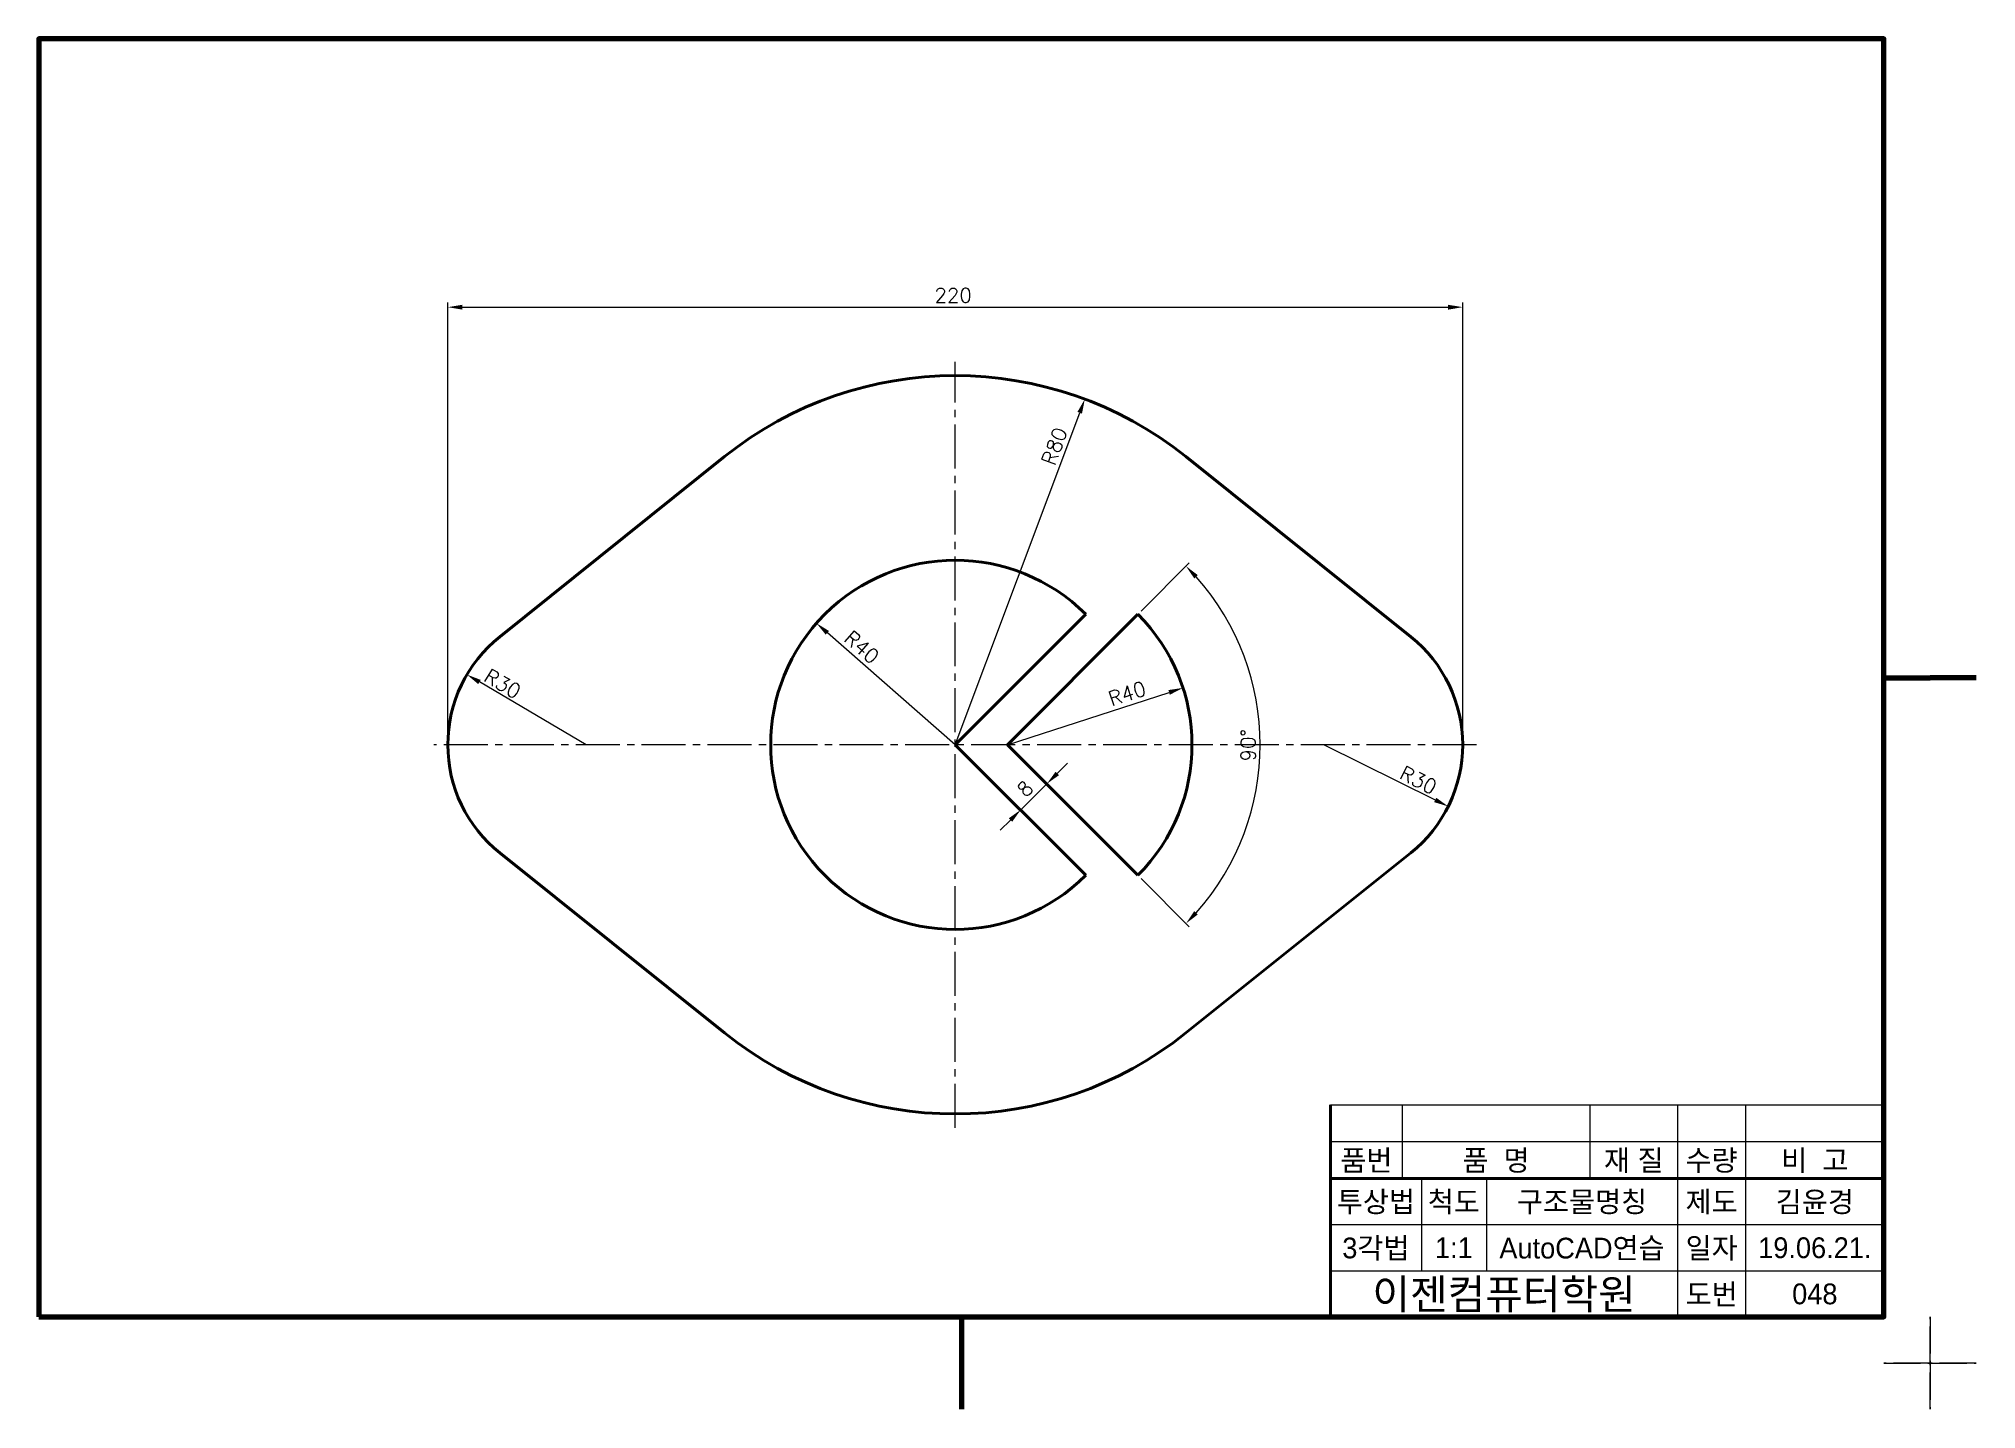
# Model space of a CAD drawing. Header units: millimetres. Extents: x 0 to 4210, y 0 to 2980.
# Drawn here: x 2950 to 3370, y 1178 to 1475 of the extents above; entities that cross this region are included whole.
import ezdxf
from ezdxf.enums import TextEntityAlignment as Align

# ---------------------------------------------------------------- set-up
doc = ezdxf.new("R2010")
doc.units = ezdxf.units.MM
doc.linetypes.add('CENTER2', pattern=[28.575, 19.05, -3.175, 3.175, -3.175])
doc.linetypes.add('PHANTOM2', pattern=[31.75, 15.875, -3.175, 3.175, -3.175, 3.175, -3.175])
for name, color, linetype, lineweight in [('가는선', 1, 'Continuous', 13), ('구분선', 1, 'PHANTOM2', 13), ('문자', 2, 'Continuous', 20), ('외곽선', 4, 'Continuous', 70), ('외형선', 3, 'Continuous', 40), ('중심선', 1, 'CENTER2', 13), ('치수선', 1, 'Continuous', 13)]:
    doc.layers.add(name, color=color, linetype=linetype, lineweight=lineweight)
doc.styles.get("Standard").update_dxf_attribs({"font": 'romans.shx'})
doc.styles.add('한글', font='')
doc.styles.get('한글').set_extended_font_data('Gulim')

msp = doc.modelspace()

# ---------------------------------------------------------------- texts
at = {"layer": '문자', "ltscale": 0.5}
msp.add_text('220', height=3.15, dxfattribs=at).set_placement((3144.17, 1417.83))
for s, rotation, p in [('R80', 69.4446, (3170.21, 1382.27)), ('R40', 318.7899, (3124.28, 1344.68)), ('R30', 329.5253, (3046.19, 1335.95)), ('R40', 17.9525, (3182.51, 1330.34)), ('90°', 90, (3213.73, 1318.39)), ('R30', 333.5669, (3244.68, 1314.78)), ('8', 44.8508, (3163.95, 1310.39))]:
    msp.add_text(s, height=3.15, rotation=rotation, dxfattribs=at).set_placement(p)
at = {"layer": '문자', "ltscale": 0.5, "style": '한글'}
for s, height, p in [('품번', 4.5, (3237.79, 1232)), ('품  명', 4.5, (3265.9, 1232)), ('재 질', 4.5, (3295.75, 1232)), ('수량', 4.5, (3312.64, 1232)), ('비  고', 4.5, (3335.01, 1232)), ('투상법', 4.5, (3239.86, 1223)), ('척도', 4.5, (3256.76, 1223)), ('구조물명칭', 4.5, (3284.54, 1223)), ('제도', 4.5, (3312.64, 1223)), ('김윤경', 4.5, (3335.01, 1223)), ('3각법', 4.5, (3239.86, 1213)), ('1:1', 4.5, (3256.76, 1213)), ('AutoCAD연습', 4.5, (3284.54, 1213)), ('일자', 4.5, (3312.64, 1213)), ('19.06.21.', 4.5, (3335.01, 1213)), ('이젠컴퓨터학원', 6.5, (3267.64, 1203)), ('도번', 4.5, (3312.64, 1203)), ('048', 4.5, (3335.01, 1203))]:
    msp.add_text(s, height=height, dxfattribs=at).set_placement(p, align=Align.MIDDLE)

# ---------------------------------------------------------------- linework, layer by layer
at = {"layer": '가는선', "ltscale": 0.5}
for p, q in [((3230, 1244), (3350, 1244)), ((3245.58, 1244), (3245.58, 1228)), ((3286.22, 1244), (3286.22, 1228)), ((3305.27, 1244), (3305.27, 1198)), ((3320.01, 1244), (3320.01, 1198)), ((3230, 1236), (3350, 1236)), ((3249.73, 1228), (3249.73, 1208)), ((3263.8, 1228), (3263.8, 1208)), ((3230, 1218), (3350, 1218)), ((3230, 1208), (3350, 1208))]:
    msp.add_line(p, q, dxfattribs=at)
at = {"layer": '구분선', "ltscale": 0.5}
for points in [[(3350, 1188), (3360, 1188), (3360, 1198)], [(3350, 1188), (3360, 1188), (3360, 1198)], [(3360, 1198), (3360, 1188), (3370, 1188)], [(3360, 1198), (3360, 1188), (3370, 1188)], [(3360, 1198), (3360, 1188), (3370, 1188)], [(3360, 1198), (3360, 1188), (3370, 1188)], [(3360, 1178), (3360, 1188), (3350, 1188)], [(3370, 1188), (3360, 1188), (3360, 1178)], [(3370, 1188), (3360, 1188), (3360, 1178)]]:
    msp.add_lwpolyline(points, dxfattribs=at)
at = {"layer": '외곽선', "ltscale": 0.5}
for p, q in [((3350, 1336.5), (3360, 1336.5)), ((3370, 1336.5), (3360, 1336.5)), ((3370, 1336.5), (3360, 1336.5)), ((3350, 1198), (3350, 1244)), ((3150, 1198), (3150, 1188)), ((3150, 1198), (3150, 1188)), ((3150, 1188), (3150, 1178))]:
    msp.add_line(p, q, dxfattribs=at)
msp.add_lwpolyline([(2950, 1198), (3350, 1198), (3350, 1475), (2950, 1475)], close=True, dxfattribs=at)
at = {"layer": '외형선', "ltscale": 0.5}
for p, q in [((3098.67, 1384.44), (3049.92, 1345.41)), ((3198.67, 1384.44), (3247.42, 1345.41)), ((3148.67, 1321.99), (3176.96, 1350.27)), ((3159.99, 1321.99), (3188.27, 1350.27)), ((3148.67, 1321.99), (3176.96, 1293.71)), ((3159.99, 1321.99), (3188.27, 1293.71)), ((3049.92, 1298.57), (3098.67, 1259.54)), ((3198.67, 1259.54), (3247.42, 1298.57)), ((3230, 1244), (3230, 1236)), ((3230, 1236), (3230, 1228)), ((3230, 1228), (3350, 1228)), ((3230, 1228), (3230, 1208)), ((3230, 1208), (3230, 1198))]:
    msp.add_line(p, q, dxfattribs=at)
for centre, radius, start, end in [((3148.67, 1321.99), 80, 51.3178, 128.6822), ((3148.67, 1321.99), 40, 45, 315), ((3159.99, 1321.99), 40, 315, 45), ((3068.67, 1321.99), 30, 128.6822, 231.3178), ((3228.67, 1321.99), 30, 308.6822, 51.3178), ((3148.67, 1321.99), 80, 231.3178, 308.6822)]:
    msp.add_arc(centre, radius, start, end, dxfattribs=at)
at = {"layer": '중심선', "ltscale": 0.5}
for p, q in [((3148.67, 1238.99), (3148.67, 1404.99)), ((3261.67, 1321.99), (3035.67, 1321.99))]:
    msp.add_line(p, q, dxfattribs=at)
at = {"layer": '치수선', "ltscale": 0.5}
for p, q in [((3038.67, 1322.99), (3038.67, 1417.83)), ((3041.82, 1416.83), (3255.52, 1416.83)), ((3258.67, 1322.99), (3258.67, 1417.83)), ((3148.67, 1321.99), (3175.65, 1393.95)), ((3188.98, 1350.98), (3199.41, 1361.41)), ((3148.67, 1321.99), (3120.95, 1346.27)), ((3068.67, 1321.99), (3045.53, 1335.61)), ((3159.99, 1321.99), (3195.04, 1333.35)), ((3228.67, 1321.99), (3252.71, 1310.04)), ((3170.79, 1315.78), (3173.02, 1318)), ((3168.55, 1313.56), (3162.88, 1307.91)), ((3160.65, 1305.69), (3158.41, 1303.47)), ((3188.98, 1293), (3199.41, 1282.57))]:
    msp.add_line(p, q, dxfattribs=at)
msp.add_arc((3159.99, 1321.99), 54.75, 318.297, 41.703, dxfattribs=at)
for points in [[(3041.82, 1417.35), (3041.82, 1416.3), (3038.67, 1416.83)], [(3255.52, 1417.35), (3255.52, 1416.3), (3258.67, 1416.83)], [(3175.16, 1394.13), (3176.15, 1393.76), (3176.76, 1396.9)], [(3200.48, 1358.05), (3201.24, 1358.77), (3198.7, 1360.7)], [(3121.3, 1346.66), (3120.6, 1345.87), (3118.58, 1348.34)], [(3045.8, 1336.06), (3045.26, 1335.15), (3042.82, 1337.2)], [(3194.88, 1333.85), (3195.2, 1332.85), (3198.04, 1334.32)], [(3170.42, 1316.15), (3171.16, 1315.41), (3168.55, 1313.56)], [(3252.95, 1310.51), (3252.48, 1309.57), (3255.54, 1308.64)], [(3160.28, 1306.06), (3161.02, 1305.32), (3162.88, 1307.91)], [(3201.24, 1285.21), (3200.48, 1285.93), (3198.7, 1283.28)]]:
    msp.add_solid(points, dxfattribs=at)

msp.set_redraw_order([(e.dxf.handle, doc.entitydb.next_handle()) for e in msp.query("TEXT MTEXT ATTDEF DIMENSION ARC_DIMENSION")])  # texts and dimensions are drawn at this point

doc.saveas('drawing.dxf')
